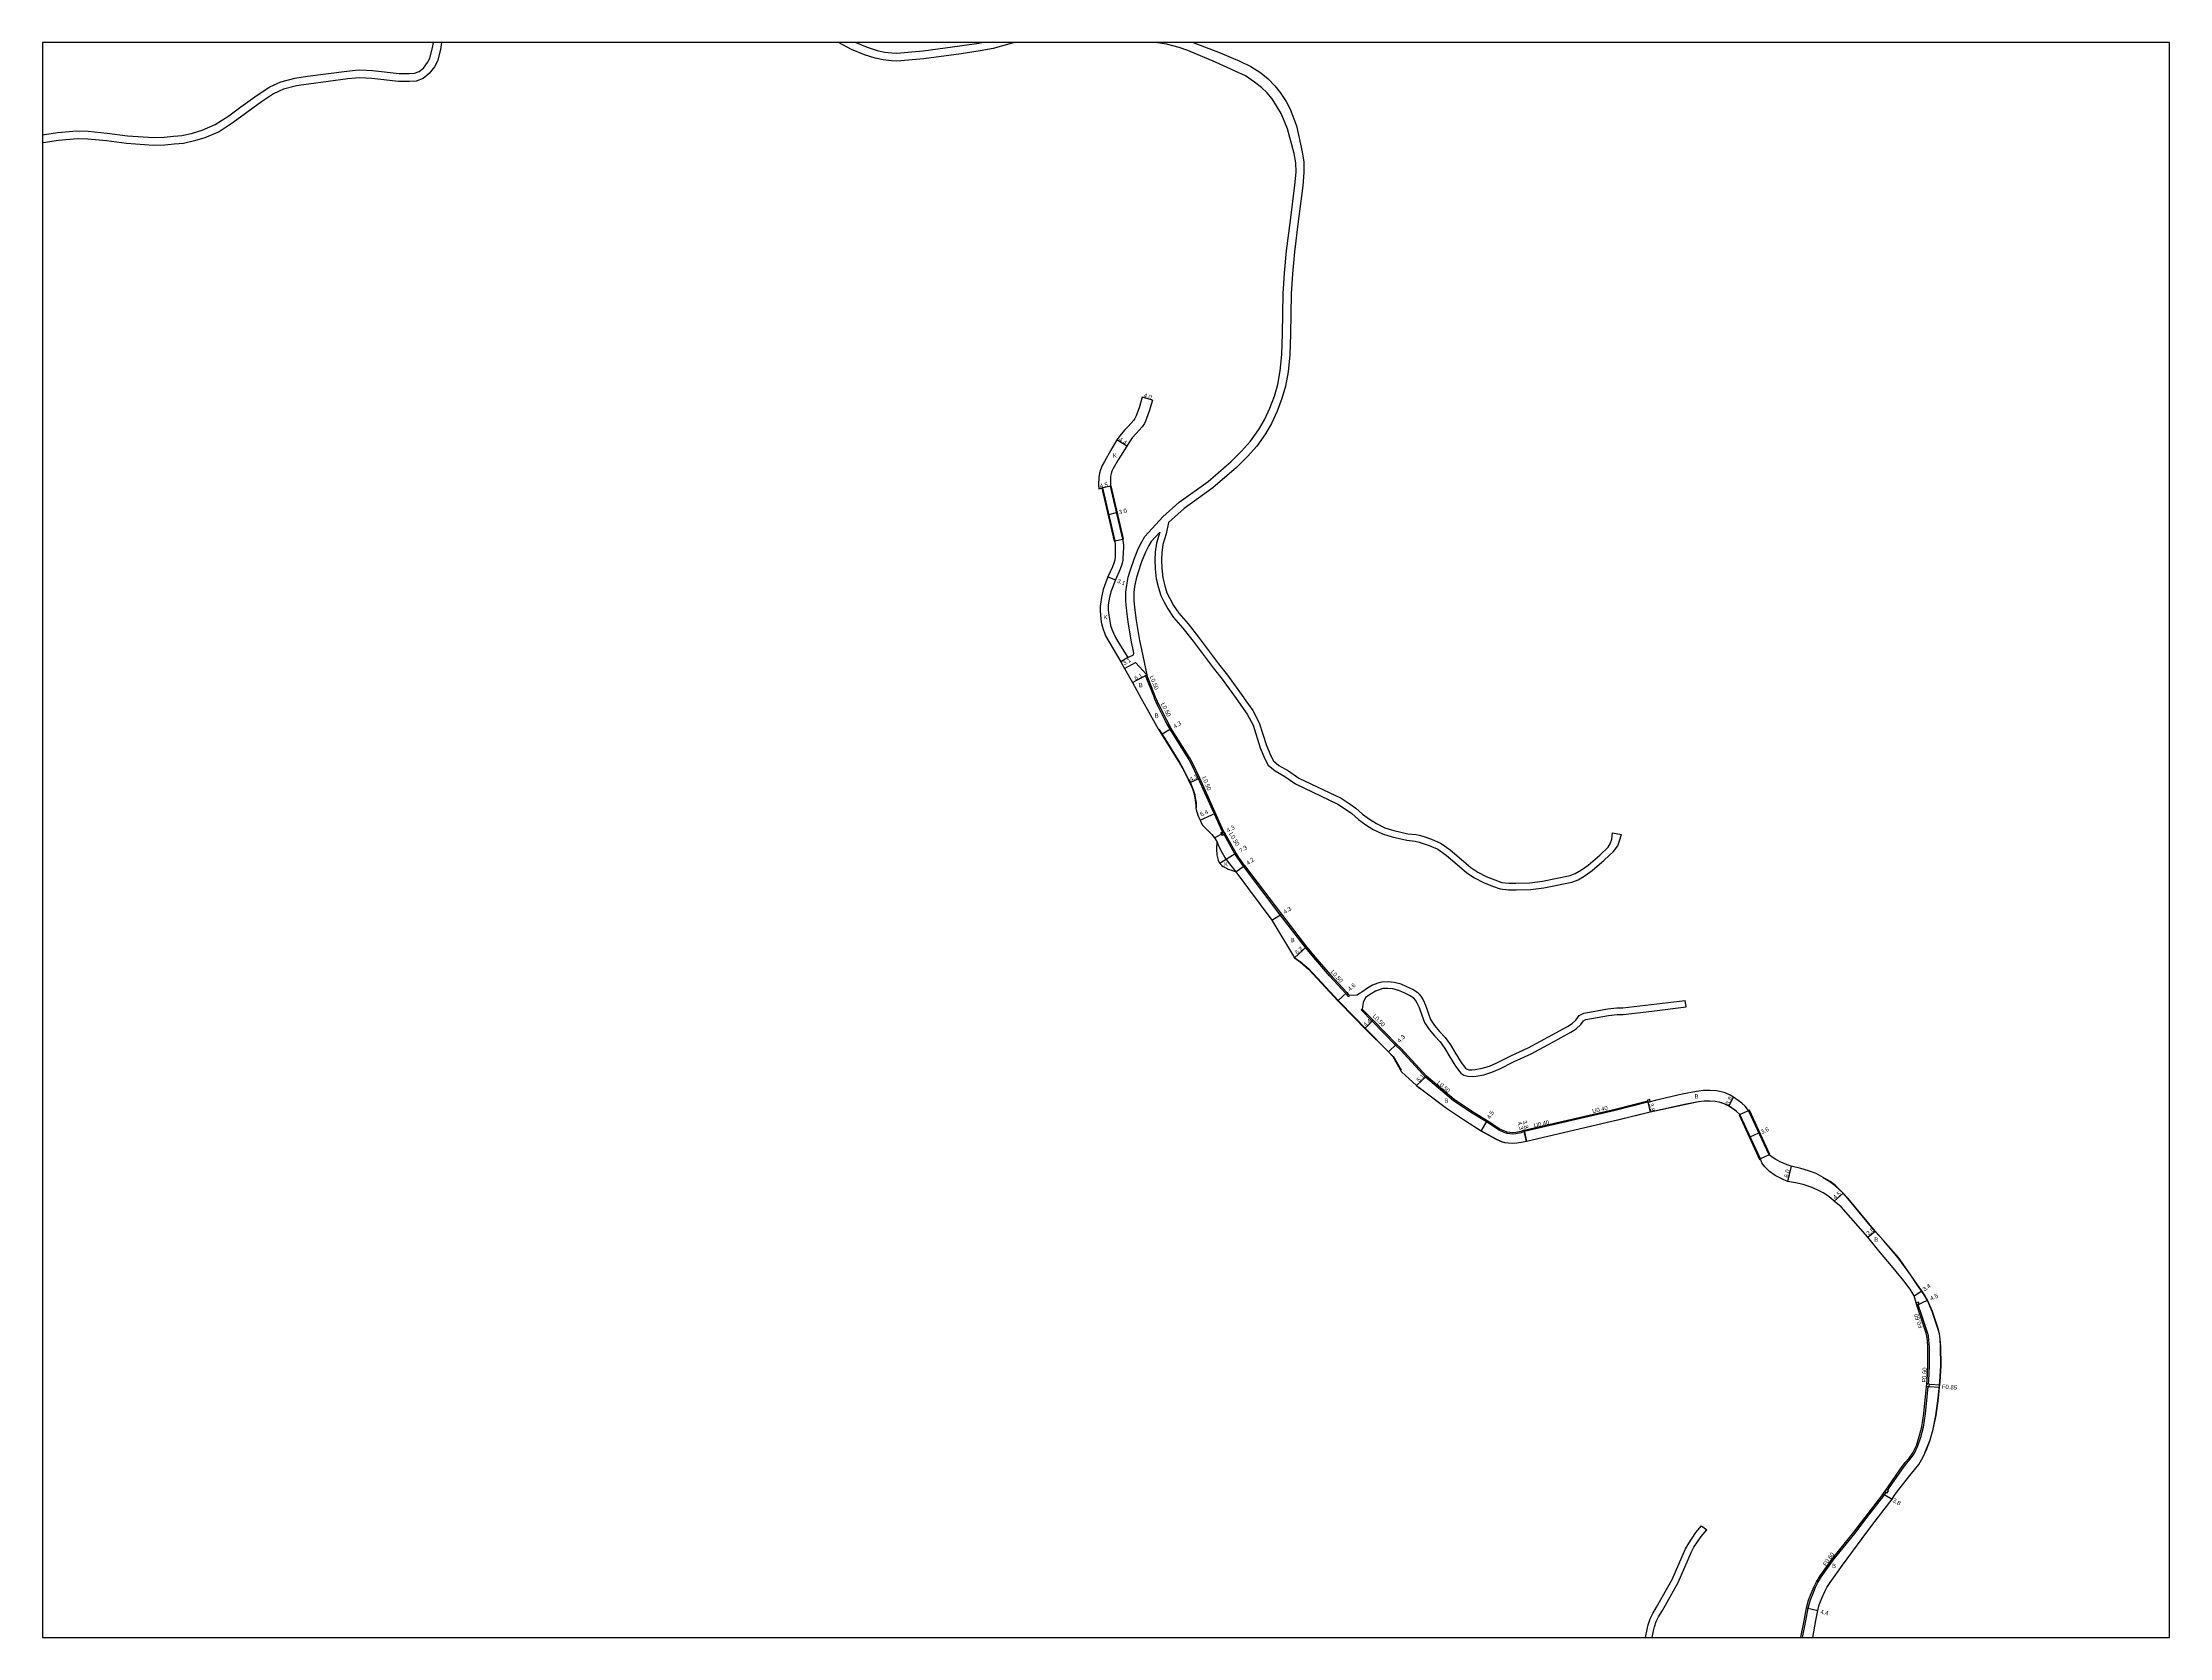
# Model space of a CAD drawing. Header units: metres. Extents: x -18400 to -16000, y -90000 to -87000.
# Drawn here: x -17600 to -16800, y -88200 to -87600 of the extents above; entities that cross this region are included whole.
import ezdxf

# ---------------------------------------------------------------- set-up
doc = ezdxf.new("R2010")
doc.units = ezdxf.units.M
doc.header["$LTSCALE"] = 2.5
for name, color, linetype in [('側溝・桝', 7, 'Continuous'), ('図郭', 7, 'Continuous'), ('幅員', 7, 'Continuous'), ('歩道・分離帯・安全施設', 7, 'Continuous'), ('舗装', 7, 'Continuous'), ('道路', 7, 'Continuous')]:
    doc.layers.add(name, color=color, linetype=linetype)
doc.styles.get("Standard").update_dxf_attribs({"font": ''})
doc.styles.get('Standard').set_extended_font_data('@MS PGothic')

msp = doc.modelspace()

# ---------------------------------------------------------------- linework, layer by layer
at = {"layer": '側溝・桝', "flags": 128}
for points in [[(-17181.7, -87846.75), (-17181.81, -87846.49), (-17185.12, -87838.14), (-17184.67, -87837.9)], [(-17156.2, -87896.93), (-17165.2, -87876.94), (-17165.2, -87876.93), (-17168.08, -87870.91), (-17169.06, -87869.18), (-17174.89, -87859.92), (-17175.88, -87858.28), (-17177.59, -87855.25), (-17180.58, -87849.3), (-17181.7, -87846.75)], [(-17109.27, -87958.28), (-17109.77, -87957.74), (-17115.88, -87951.11), (-17121.1, -87945.13), (-17124.99, -87940.49), (-17134.43, -87928.17), (-17148.28, -87909.84), (-17150.45, -87906.86), (-17151.52, -87905.17), (-17155.61, -87897.98)], [(-17103.61, -87963.58), (-17103.97, -87963.93), (-17099.83, -87968.14), (-17091.12, -87977.12), (-17089.38, -87978.76), (-17082.26, -87986.56)], [(-17042.66, -88009.7), (-17043.88, -88010.11), (-17045.79, -88010.56), (-17046.96, -88010.61), (-17048.14, -88010.54), (-17049.17, -88010.35), (-17050.19, -88010.06), (-17052.07, -88009.18), (-17056.89, -88006.08), (-17062.84, -88002.38), (-17069.34, -87998.1), (-17079.85, -87989.2), (-17082.26, -87986.56)], [(-16996.25, -87998.3), (-17008.54, -88001.33), (-17042.75, -88009.31)], [(-16890.65, -88104.64), (-16890.53, -88103.47), (-16890.23, -88097.64), (-16890.3, -88090.67), (-16890.47, -88088.19), (-16890.68, -88086.57), (-16890.99, -88085.33), (-16893.13, -88078.93), (-16894.46, -88074.83)], [(-16905.97, -88144.58), (-16905.33, -88143.61), (-16900.63, -88136.89), (-16898.92, -88134.57), (-16897.49, -88132.88), (-16895.98, -88130.86), (-16894.63, -88127.96), (-16893.57, -88124.61), (-16892.57, -88120.83), (-16891.77, -88115.87), (-16891.15, -88109.43), (-16890.75, -88105.63)], [(-16890.35, -88105.62), (-16886.46, -88105.87)], [(-16890.26, -88104.77), (-16886.37, -88105.02)], [(-16938.07, -88200), (-16937.88, -88199.35), (-16936.81, -88193.79), (-16935.94, -88188.98), (-16935.14, -88186.16), (-16934.18, -88183.65), (-16933.12, -88181.11), (-16932.24, -88179.35), (-16930.88, -88177.11), (-16926.13, -88170.48), (-16918.26, -88160.75), (-16914.17, -88155.38), (-16907.45, -88146.75)], [(-16907.45, -88146.75), (-16907.14, -88146.36), (-16906.52, -88145.41)]]:
    msp.add_lwpolyline(points, dxfattribs=at)
for points in [[(-17156.81, -87897.27), (-17156.2, -87896.93), (-17155.76, -87896.68), (-17155.5, -87897.17), (-17155.18, -87897.73), (-17155.61, -87897.98), (-17156.22, -87898.32), (-17156.55, -87897.75)], [(-17109.42, -87958.42), (-17108.94, -87958.93), (-17108.43, -87958.46), (-17108.9, -87957.94), (-17109.27, -87958.28)], [(-16895.04, -88074.98), (-16894.46, -88074.83), (-16894.17, -88074.75), (-16894.41, -88073.88), (-16895.28, -88074.12)], [(-16891.35, -88105.57), (-16890.75, -88105.63), (-16890.36, -88105.67), (-16890.35, -88105.62), (-16890.26, -88104.77), (-16890.25, -88104.68), (-16890.65, -88104.64), (-16891.25, -88104.58)], [(-16907.02, -88145.08), (-16906.52, -88145.41), (-16906.19, -88145.63), (-16905.64, -88144.8), (-16905.97, -88144.58), (-16906.47, -88144.25)]]:
    msp.add_lwpolyline(points, close=True, dxfattribs=at)
at = {"layer": '側溝・桝'}
msp.add_lwpolyline([(-16996.37, -87997.81), (-16996.15, -87998.68), (-16995.28, -87998.47), (-16995.49, -87997.6)], close=True, dxfattribs=at)
at = {"layer": '図郭'}
msp.add_lwpolyline([(-17600, -88200), (-16800, -88200), (-16800, -87600), (-17600, -87600)], close=True, dxfattribs=at)
at = {"layer": '幅員', "flags": 128}
for points in [[(-17182.55, -87734.52), (-17186.4, -87733.43)], [(-17192.21, -87751.85), (-17195.94, -87749.51)], [(-17198.36, -87766.89), (-17202.75, -87767.91)], [(-17199.34, -87800.96), (-17196.45, -87802.08)], [(-17191.79, -87831.36), (-17194.46, -87832.93)], [(-17190.04, -87840.79), (-17184.67, -87837.9)], [(-17164.75, -87876.72), (-17168.44, -87878.51)], [(-17164.62, -87892.59), (-17158.79, -87889.96)], [(-17151.09, -87904.92), (-17157.2, -87908.82)], [(-17151.22, -87912), (-17147.88, -87909.54)], [(-17137.58, -87930.2), (-17134.03, -87927.87)], [(-17124.6, -87940.18), (-17129.1, -87944.36)], [(-17109.41, -87957.4), (-17112.75, -87960.48)], [(-17099.47, -87967.79), (-17102.61, -87970.88)], [(-17093.8, -87979.75), (-17090.77, -87976.77)], [(-16965.7, -88000.12), (-16964.02, -87996.71)], [(-17058.9, -88009.49), (-17056.63, -88005.66)], [(-17042.77, -88009.21), (-17041.8, -88013.4)], [(-17041.8, -88013.4), (-17042.66, -88009.7)], [(-16942.28, -88022.68), (-16943.61, -88028.53)], [(-16926.08, -88035.81), (-16922.71, -88032.83)], [(-16895.97, -88071.54), (-16893.17, -88069.61)], [(-16895.04, -88074.98), (-16890.98, -88073.16)], [(-16907.63, -88146.01), (-16904.35, -88147.92)]]:
    msp.add_lwpolyline(points, dxfattribs=at)
at = {"layer": '幅員'}
for points in [[(-17198.97, -87777.52), (-17196.04, -87776.84)], [(-17179.09, -87860.23), (-17175.45, -87858.03)], [(-17159.21, -87899.24), (-17155.5, -87897.17)], [(-17079.5, -87988.84), (-17083.17, -87992.39)], [(-16996.15, -87998.68), (-16995.29, -88002.39)], [(-16957.7, -88011.65), (-16954.43, -88010.14)], [(-16913.41, -88049.42), (-16910.66, -88047.1)], [(-16936.53, -88188.84), (-16932.29, -88189.82)]]:
    msp.add_lwpolyline(points, dxfattribs=at)
at = {"layer": '歩道・分離帯・安全施設', "flags": 128}
for points in [[(-17180.08, -87858.3), (-17177.86, -87861.87), (-17172.18, -87870.98), (-17170.93, -87873.19), (-17168.91, -87877.22), (-17168.27, -87878.5), (-17167.78, -87879.53), (-17167.54, -87880.09), (-17167.16, -87881.11), (-17166.81, -87882.21), (-17166.64, -87882.88), (-17166.4, -87884.13), (-17166.14, -87885.92), (-17166.05, -87887.1), (-17166.03, -87887.88)], [(-17128.92, -87944.31), (-17126.79, -87945.85), (-17123.71, -87948.5), (-17118.8, -87953.69), (-17112.64, -87960.38), (-17106.32, -87966.89), (-17102.5, -87970.77), (-17093.69, -87979.64)], [(-17093.69, -87979.64), (-17092.04, -87981.41), (-17089.03, -87986.64)], [(-17082.05, -87993.25), (-17071.89, -88000.87), (-17064.75, -88005.66), (-17058.84, -88009.4), (-17053.31, -88012.44), (-17051.24, -88013.43), (-17049.96, -88013.81), (-17048.72, -88013.96), (-17047.29, -88014.07), (-17045.45, -88013.94)], [(-17007.51, -88005.3), (-16995.32, -88002.24), (-16982.46, -87999.45), (-16977.2, -87998.43), (-16975.01, -87998.12), (-16972.87, -87998.09), (-16970.86, -87998.25), (-16969.46, -87998.5), (-16968.34, -87998.84), (-16966.9, -87999.41), (-16965.65, -88000.03), (-16964.67, -88000.69), (-16962.91, -88001.92)], [(-16892.04, -88130.5), (-16891.37, -88129.05), (-16890.06, -88125.66), (-16888.92, -88121.64), (-16887.9, -88116.48), (-16886.98, -88109.96), (-16886.34, -88103.8), (-16886.03, -88097.73), (-16886.1, -88090.5), (-16886.29, -88087.76), (-16886.55, -88085.8), (-16886.95, -88084.16), (-16889.23, -88077.37), (-16891.07, -88073.2), (-16892.23, -88071.14), (-16893.25, -88069.66), (-16894.84, -88067.37), (-16897.31, -88063.73), (-16902.02, -88057.15), (-16907.58, -88050.7), (-16910.77, -88047.2), (-16920.99, -88034.9), (-16922.79, -88032.9), (-16925.73, -88030.05), (-16927.72, -88028.59), (-16930.25, -88027.1)]]:
    msp.add_lwpolyline(points, dxfattribs=at)
at = {"layer": '舗装', "flags": 128}
for points in [[(-17193.03, -87835.47), (-17188.86, -87833.2), (-17184.67, -87837.9)], [(-17158.36, -87900.62), (-17157.55, -87902.5), (-17156.45, -87904.63), (-17155.25, -87906.6), (-17154.05, -87908.35), (-17153.07, -87909.63), (-17151.22, -87912)]]:
    msp.add_lwpolyline(points, dxfattribs=at)
at = {"layer": '道路', "flags": 128}
for points in [[(-17482.27, -87610.44), (-17480.69, -87610.31), (-17475.85, -87610.5), (-17465.91, -87611.61), (-17462.04, -87611.69), (-17460.09, -87611.52), (-17458.36, -87610.91), (-17456.76, -87609.6), (-17455.15, -87607.52), (-17454.29, -87605.88), (-17453.29, -87601.96), (-17453, -87600)], [(-17449.96, -87600), (-17450.35, -87602.56), (-17451.47, -87606.96), (-17452.61, -87609.15), (-17454.6, -87611.71), (-17456.87, -87613.56), (-17459.45, -87614.48), (-17461.94, -87614.69), (-17466.11, -87614.61), (-17476.08, -87613.49), (-17480.62, -87613.31), (-17482.27, -87613.45)], [(-17234.42, -87600), (-17242.4, -87602.24), (-17247.33, -87603.18), (-17254.51, -87604.2), (-17268.49, -87606.14), (-17278.67, -87606.99), (-17280.73, -87606.88), (-17283.82, -87606.57), (-17286.86, -87605.93), (-17290.83, -87604.59), (-17295.74, -87602.57), (-17300.64, -87600), (-17300.64, -87600)], [(-17167.19, -87600), (-17157.12, -87603.91), (-17149.6, -87607.07), (-17145.54, -87609.02), (-17141.81, -87611.4), (-17138.97, -87613.67), (-17136.51, -87616.27), (-17134.47, -87618.82), (-17132.29, -87622.22), (-17130.77, -87625.04), (-17128.39, -87631.34), (-17126.25, -87641.13), (-17125.55, -87644.99), (-17125.53, -87648.9), (-17125.97, -87653.92), (-17127.68, -87667.37), (-17129.08, -87678.74), (-17129.85, -87686.99), (-17130.33, -87694.56), (-17130.6, -87709.69), (-17130.81, -87717.51), (-17131.5, -87723.88), (-17132.48, -87729.28), (-17133.81, -87733.92), (-17135.57, -87738.69), (-17137.77, -87743.34), (-17139.96, -87747.18), (-17143.32, -87751.81), (-17146.83, -87755.75), (-17150.9, -87759.84), (-17159.77, -87767.52), (-17170.55, -87775.29), (-17176.51, -87780.61)], [(-17600, -87634.68), (-17594.36, -87633.89), (-17587.04, -87633.27), (-17582.85, -87633.31), (-17575.65, -87634.05), (-17568.09, -87635.04), (-17558.18, -87635.71), (-17554.2, -87635.61), (-17550.78, -87635.26), (-17547.51, -87634.97), (-17543.62, -87634.08), (-17539.96, -87633), (-17535.03, -87630.89), (-17529.99, -87627.61), (-17525.38, -87624.25), (-17519.33, -87619.82), (-17514.54, -87616.64), (-17510.37, -87614.75), (-17505.11, -87613.35), (-17500.37, -87612.66), (-17485.5, -87610.71), (-17482.27, -87610.44)], [(-17482.27, -87613.45), (-17485.17, -87613.7), (-17499.95, -87615.63), (-17504.51, -87616.3), (-17509.35, -87617.58), (-17513.08, -87619.27), (-17517.61, -87622.29), (-17523.62, -87626.68), (-17528.28, -87630.08), (-17533.62, -87633.55), (-17538.94, -87635.82), (-17542.86, -87636.98), (-17547.04, -87637.94), (-17550.49, -87638.24), (-17554.01, -87638.61), (-17558.25, -87638.71), (-17568.38, -87638.02), (-17576, -87637.03), (-17583.02, -87636.31), (-17586.93, -87636.27), (-17594.03, -87636.87), (-17599.8, -87637.69), (-17600, -87637.74)], [(-17186.4, -87733.43), (-17187.53, -87737.41), (-17188.47, -87740.04), (-17188.6, -87740.39), (-17189.16, -87741.46), (-17189.58, -87742.08), (-17191.62, -87744.43), (-17193.01, -87745.86), (-17194.84, -87747.9), (-17195.94, -87749.51), (-17198.15, -87753.33), (-17200.55, -87757.55), (-17201.4, -87759.16), (-17202.06, -87760.69), (-17202.4, -87762.04), (-17202.64, -87763.65), (-17202.8, -87766.27), (-17202.75, -87767.91)], [(-17182.55, -87734.52), (-17183.71, -87738.63), (-17184.72, -87741.44), (-17185.1, -87742.43), (-17185.55, -87743.26), (-17186.4, -87744.53), (-17188.62, -87747.08), (-17190.13, -87748.76), (-17191.46, -87750.65), (-17192.21, -87751.85), (-17195.46, -87757.04), (-17197.35, -87760.26), (-17197.86, -87761.26), (-17198.1, -87762.08), (-17198.27, -87763.07), (-17198.35, -87763.89), (-17198.37, -87764.57), (-17198.36, -87765.29), (-17198.36, -87766.89), (-17193.72, -87786.8)], [(-17182.55, -87734.52), (-17186.4, -87733.43)], [(-17202.75, -87767.91), (-17201.58, -87767.63), (-17201.28, -87767.57), (-17196.65, -87787.48)], [(-17176.51, -87780.61), (-17177.35, -87784.82), (-17178.59, -87788.86), (-17178.96, -87791.91), (-17179.16, -87794.6), (-17179.01, -87797.75), (-17178.6, -87801.35), (-17177.84, -87804.43), (-17177.06, -87807.05), (-17175.96, -87809.12), (-17174.65, -87811.76), (-17172.6, -87814.71), (-17169.12, -87818.71), (-17165.22, -87823.69), (-17157.67, -87833.73), (-17154.32, -87837.96), (-17148.17, -87846.54), (-17148.02, -87846.75)], [(-17196.65, -87787.48), (-17196.58, -87789.03), (-17196.52, -87791.97), (-17196.6, -87793.56), (-17196.71, -87794.54), (-17196.81, -87795.11), (-17197.03, -87795.85), (-17197.56, -87797.23), (-17199.34, -87800.96), (-17200.57, -87804.36), (-17201.01, -87805.76), (-17201.73, -87808.73), (-17202.12, -87811.28), (-17202.21, -87812.15), (-17202.2, -87813.94), (-17201.8, -87818.03), (-17201.34, -87819.98), (-17200.22, -87823.18), (-17194.46, -87832.93), (-17193.03, -87835.47), (-17190.04, -87840.79), (-17186.78, -87846.75)], [(-17193.72, -87786.8), (-17193.62, -87787.44), (-17193.56, -87788.06), (-17193.48, -87789.11), (-17193.48, -87789.93), (-17193.51, -87791.95), (-17193.62, -87794.03), (-17193.72, -87794.89), (-17193.9, -87795.85), (-17194.14, -87796.69), (-17194.8, -87798.41), (-17196.45, -87802.08), (-17197.73, -87805.36), (-17198.15, -87806.69), (-17198.78, -87809.31), (-17199.14, -87811.66), (-17199.17, -87811.93), (-17199.15, -87813.41), (-17198.95, -87815.36), (-17198.48, -87818.37), (-17198.26, -87819.29), (-17197.82, -87820.69), (-17197.52, -87821.33), (-17196.39, -87823.76), (-17195.12, -87825.92), (-17191.79, -87831.36)], [(-17179.76, -87784.14), (-17182.99, -87787.65), (-17183.88, -87789.2), (-17185.12, -87791.68), (-17186.62, -87795.4), (-17188.02, -87799.62), (-17188.69, -87801.81), (-17189.23, -87804.65), (-17189.5, -87806.86), (-17189.53, -87810.05), (-17189.2, -87813.55), (-17188.69, -87817.48), (-17187.41, -87825.01), (-17186.7, -87828.3), (-17184.67, -87837.9)], [(-17179.76, -87784.14), (-17181.04, -87788.34), (-17181.45, -87791.67), (-17181.66, -87794.57), (-17181.5, -87797.95), (-17181.07, -87801.79), (-17180.25, -87805.08), (-17179.38, -87808), (-17178.19, -87810.26), (-17176.8, -87813.03), (-17174.58, -87816.24), (-17171.05, -87820.3), (-17167.21, -87825.21), (-17159.65, -87835.26), (-17156.31, -87839.46), (-17151.09, -87846.75)], [(-17181.15, -87846.75), (-17181.35, -87846.3), (-17184.67, -87837.9)], [(-17186.78, -87846.75), (-17184.55, -87850.83), (-17180.21, -87858.38), (-17179.09, -87860.23), (-17172.31, -87871.06), (-17171.06, -87873.27), (-17169.05, -87877.29), (-17168.41, -87878.57), (-17167.92, -87879.59), (-17167.68, -87880.14), (-17167.3, -87881.16), (-17166.96, -87882.25), (-17166.79, -87882.91), (-17166.54, -87884.15), (-17166.29, -87885.94), (-17166.2, -87887.11), (-17166.18, -87887.88), (-17166.18, -87888.06), (-17165.95, -87889.1), (-17165.75, -87889.82), (-17165.49, -87890.6), (-17165.14, -87891.49), (-17164.62, -87892.59), (-17163.94, -87894.03), (-17163.72, -87894.33), (-17163.7, -87894.36), (-17163.1, -87895.08), (-17162.58, -87895.6), (-17161.16, -87896.97), (-17160.19, -87897.94), (-17159.21, -87899.24), (-17158.36, -87900.62)], [(-17147.88, -87909.54), (-17150.04, -87906.58), (-17151.09, -87904.92), (-17155.18, -87897.73), (-17155.5, -87897.17), (-17155.76, -87896.68), (-17164.75, -87876.72), (-17167.63, -87870.71), (-17168.63, -87868.93), (-17174.46, -87859.66), (-17175.45, -87858.03), (-17177.17, -87854.97), (-17180.13, -87849.08), (-17181.15, -87846.75)], [(-17151.09, -87846.75), (-17150.21, -87847.98), (-17146.94, -87852.65), (-17144.65, -87856.85), (-17142.01, -87865.35), (-17140.32, -87869.48), (-17139.01, -87871.81), (-17136.38, -87874.02), (-17132.76, -87876.11), (-17128.74, -87878.93), (-17112.76, -87886.49), (-17109.6, -87888.64), (-17107.56, -87890.05), (-17105.06, -87892.26), (-17102.29, -87894.27), (-17099.52, -87896.01), (-17096.02, -87897.7), (-17092.39, -87898.86), (-17086.9, -87900.1), (-17083.72, -87900.46), (-17082.26, -87900.82)], [(-17148.02, -87846.75), (-17144.81, -87851.33), (-17142.34, -87855.87), (-17139.65, -87864.51), (-17138.06, -87868.39), (-17137.06, -87870.19), (-17134.94, -87871.96), (-17131.41, -87873.99), (-17127.47, -87876.76), (-17111.52, -87884.31), (-17108.19, -87886.57), (-17106.01, -87888.07), (-17103.49, -87890.3), (-17100.88, -87892.2), (-17098.31, -87893.82), (-17095.09, -87895.37), (-17091.73, -87896.45), (-17086.48, -87897.63), (-17083.28, -87897.99), (-17082.26, -87898.24)], [(-17158.36, -87900.62), (-17158.45, -87903.47), (-17158.29, -87905.55), (-17157.84, -87907.56), (-17157.72, -87907.91), (-17157.2, -87908.82), (-17156.44, -87909.55), (-17155.88, -87909.95), (-17154.73, -87910.62), (-17154.02, -87910.92), (-17152.48, -87911.44), (-17151.22, -87912)], [(-17082.26, -87898.24), (-17080.77, -87898.61), (-17077.52, -87899.74), (-17073.98, -87901.32), (-17070.53, -87903.75), (-17066.34, -87907.29), (-17062.78, -87910.36), (-17060.18, -87912.05), (-17056.99, -87913.71), (-17053.74, -87915.03), (-17051.17, -87915.93), (-17048.44, -87916.23), (-17045.81, -87916.26), (-17040.57, -87916.07), (-17035.76, -87915.53), (-17025.46, -87913.39), (-17023.53, -87912.66), (-17021.11, -87911.24), (-17018.63, -87909.53), (-17014.31, -87905.7), (-17011.08, -87902.68), (-17010.37, -87901.43), (-17009.7, -87899.64), (-17009.51, -87897.32)], [(-17082.26, -87900.82), (-17081.48, -87901.01), (-17078.44, -87902.07), (-17075.22, -87903.5), (-17072.06, -87905.73), (-17067.96, -87909.19), (-17064.28, -87912.36), (-17061.44, -87914.22), (-17058.03, -87915.98), (-17054.63, -87917.37), (-17051.73, -87918.38), (-17048.59, -87918.73), (-17045.78, -87918.76), (-17040.39, -87918.57), (-17035.37, -87918), (-17024.76, -87915.8), (-17022.45, -87914.93), (-17019.77, -87913.36), (-17017.08, -87911.5), (-17012.64, -87907.56), (-17009.1, -87904.34), (-17007.47, -87902.15), (-17006.8, -87900.3), (-17006.05, -87897.92)], [(-17009.51, -87897.32), (-17006.05, -87897.92)], [(-17151.22, -87912), (-17137.58, -87930.2), (-17129.1, -87944.36), (-17126.89, -87945.96), (-17123.81, -87948.61), (-17118.91, -87953.8), (-17112.75, -87960.48), (-17106.43, -87966.99), (-17102.61, -87970.88), (-17093.8, -87979.75), (-17092.16, -87981.5), (-17088.87, -87987.22), (-17083.17, -87992.39), (-17082.26, -87993.21)], [(-17147.88, -87909.54), (-17134.03, -87927.87), (-17124.6, -87940.18), (-17120.72, -87944.81), (-17115.51, -87950.77), (-17109.41, -87957.4), (-17108.9, -87957.94), (-17108.43, -87958.46)], [(-17082.26, -87958.01), (-17082.58, -87957.67), (-17084.54, -87956.27), (-17086.84, -87955.18), (-17089.02, -87954.26), (-17091.67, -87953.57), (-17093.91, -87953.32), (-17096.27, -87953.44), (-17097.75, -87953.91), (-17099.7, -87954.65), (-17101.63, -87955.69), (-17103.83, -87957.2), (-17104.59, -87957.77), (-17105.55, -87958.31), (-17108.43, -87958.46)], [(-17082.26, -87962.84), (-17082.95, -87961.33), (-17083.56, -87960.29), (-17084.24, -87959.55), (-17085.81, -87958.44), (-17087.87, -87957.46), (-17089.82, -87956.63), (-17092.12, -87956.04), (-17093.99, -87955.83), (-17095.82, -87955.92), (-17096.93, -87956.27), (-17098.66, -87956.93), (-17100.32, -87957.82), (-17102.41, -87959.26), (-17103.27, -87961.12), (-17103.61, -87963.58)], [(-17082.26, -87958.01), (-17081.54, -87958.79), (-17080.72, -87960.17), (-17079.83, -87962.15), (-17078.82, -87965.08), (-17077.9, -87967.49), (-17076.42, -87969.8), (-17074.56, -87972.04), (-17072.4, -87974.3), (-17070.47, -87977.04), (-17068.76, -87979.85), (-17066.44, -87983.71), (-17064.83, -87985.87), (-17064.43, -87986.14), (-17063.47, -87986.4), (-17062.34, -87986.45), (-17061.15, -87986.37), (-17058.51, -87985.87), (-17055.78, -87985.03), (-17052.97, -87983.82), (-17047.53, -87981.06), (-17041.22, -87978.14), (-17033.57, -87974.08), (-17026.44, -87970.11), (-17024.69, -87969.04), (-17023.31, -87967.75), (-17022, -87966.06), (-17020.31, -87965.17), (-17011.28, -87963.49), (-17007.85, -87963.19), (-17005.64, -87963.11), (-16994.99, -87961.89), (-16982.13, -87960.34)], [(-17103.61, -87963.58), (-17099.47, -87967.79), (-17090.77, -87976.77), (-17089.02, -87978.41)], [(-17082.26, -87962.84), (-17082.16, -87963.07), (-17081.17, -87965.93), (-17080.15, -87968.62), (-17078.44, -87971.28), (-17076.42, -87973.71), (-17074.34, -87975.89), (-17072.56, -87978.42), (-17070.89, -87981.15), (-17068.52, -87985.1), (-17066.57, -87987.73), (-17065.46, -87988.45), (-17063.86, -87988.88), (-17062.32, -87988.96), (-17060.83, -87988.85), (-17057.91, -87988.3), (-17054.92, -87987.38), (-17051.91, -87986.09), (-17046.44, -87983.31), (-17040.11, -87980.38), (-17032.38, -87976.27), (-17025.18, -87972.27), (-17023.17, -87971.03), (-17021.46, -87969.44), (-17020.36, -87968.02), (-17019.47, -87967.56), (-17010.95, -87965.97), (-17007.69, -87965.69), (-17005.45, -87965.6), (-16994.69, -87964.37), (-16981.83, -87962.82)], [(-16981.83, -87962.82), (-16982.13, -87960.34)], [(-17089.02, -87978.41), (-17082.26, -87985.82)], [(-16903.57, -88146.75), (-16902.73, -88145.48), (-16897.63, -88139.1), (-16895.84, -88136.89), (-16894.32, -88134.97), (-16892.77, -88132.32), (-16891.28, -88129.09), (-16889.97, -88125.69), (-16888.82, -88121.66), (-16887.8, -88116.5), (-16886.88, -88109.97), (-16886.46, -88105.87), (-16886.37, -88105.02), (-16886.24, -88103.8), (-16885.93, -88097.73), (-16886, -88090.5), (-16886.19, -88087.75), (-16886.45, -88085.78), (-16886.85, -88084.13), (-16889.13, -88077.34), (-16890.98, -88073.16), (-16892.15, -88071.09), (-16893.17, -88069.61), (-16894.76, -88067.31), (-16897.23, -88063.67), (-16901.95, -88057.08), (-16907.5, -88050.63), (-16910.66, -88047.1), (-16920.91, -88034.83), (-16922.71, -88032.83), (-16925.66, -88029.97), (-16927.66, -88028.5), (-16930.27, -88026.97), (-16932.88, -88025.49), (-16935.82, -88024.46), (-16938.66, -88023.6), (-16942.28, -88022.68), (-16943.84, -88022.17), (-16946.13, -88021.21), (-16948.04, -88020.22), (-16949.1, -88019.53), (-16950.57, -88018.49), (-16958.29, -88001.79), (-16959.64, -88000.17), (-16960.79, -87999.04), (-16962.21, -87997.94), (-16964.02, -87996.71), (-16965.24, -87996), (-16967.06, -87995.15), (-16968.56, -87994.7), (-16970.37, -87994.38), (-16972.74, -87994.19), (-16975.31, -87994.23), (-16977.85, -87994.58), (-16983.28, -87995.63), (-16993.44, -87998.02), (-16995.28, -87998.47), (-16996.15, -87998.68), (-17008.45, -88001.72), (-17042.66, -88009.7), (-17042.75, -88009.31), (-17042.77, -88009.21), (-17044.02, -88009.62), (-17045.86, -88010.06), (-17046.96, -88010.11), (-17048.08, -88010.04), (-17049.06, -88009.87), (-17050.02, -88009.59), (-17051.83, -88008.74), (-17056.63, -88005.66), (-17062.57, -88001.96), (-17069.05, -87997.68), (-17079.5, -87988.84), (-17082.26, -87985.82)], [(-16908.21, -88146.75), (-16907.63, -88146.01), (-16907.02, -88145.08), (-16906.47, -88144.25), (-16905.83, -88143.27), (-16901.12, -88136.54), (-16899.39, -88134.2), (-16897.96, -88132.51), (-16896.5, -88130.55), (-16895.19, -88127.74), (-16894.15, -88124.44), (-16893.16, -88120.71), (-16892.36, -88115.79), (-16891.74, -88109.37), (-16891.35, -88105.57), (-16891.25, -88104.58), (-16891.13, -88103.43), (-16890.83, -88097.63), (-16890.9, -88090.69), (-16891.07, -88088.25), (-16891.27, -88086.68), (-16891.56, -88085.49), (-16893.7, -88079.12), (-16895.04, -88074.98), (-16895.28, -88074.12), (-16895.97, -88071.54), (-16897.49, -88069), (-16899.92, -88065.83), (-16903.92, -88060.9), (-16909.3, -88054.52), (-16913.41, -88049.42), (-16923.43, -88038.03), (-16926.08, -88035.81), (-16928.12, -88034.07), (-16930.21, -88032.69), (-16932.2, -88031.75), (-16934.71, -88030.63), (-16937.82, -88029.58), (-16940.66, -88028.92), (-16943.61, -88028.53), (-16945.79, -88027.44), (-16948.25, -88026.21), (-16950.46, -88024.7), (-16952.37, -88022.87), (-16953.33, -88021.43), (-16953.84, -88020), (-16961.55, -88003.3), (-16962.98, -88002), (-16964.73, -88000.77), (-16965.7, -88000.12), (-16966.94, -87999.5), (-16968.38, -87998.93), (-16969.49, -87998.6), (-16970.88, -87998.35), (-16972.87, -87998.2), (-16975.01, -87998.22), (-16977.19, -87998.53), (-16982.44, -87999.54), (-16995.29, -88002.39), (-17007.58, -88005.42), (-17041.8, -88013.4), (-17043.07, -88013.7), (-17045.44, -88014.04), (-17047.29, -88014.17), (-17048.73, -88014.06), (-17049.98, -88013.91), (-17051.28, -88013.53), (-17053.36, -88012.53), (-17058.9, -88009.49), (-17064.8, -88005.75), (-17071.95, -88000.95), (-17082.26, -87993.21)], [(-16938.69, -88200), (-16938.47, -88199.21), (-16937.4, -88193.68), (-16936.53, -88188.84), (-16935.71, -88185.97), (-16934.74, -88183.43), (-16933.67, -88180.86), (-16932.77, -88179.06), (-16931.38, -88176.78), (-16926.61, -88170.12), (-16918.73, -88160.38), (-16914.64, -88155.01), (-16908.21, -88146.75)], [(-16934.19, -88200), (-16933, -88193.63), (-16932.29, -88189.82), (-16931.74, -88187.75), (-16930.76, -88185.27), (-16929.57, -88182.73), (-16928.83, -88181.24), (-16927.62, -88179.26), (-16923.03, -88172.85), (-16915.55, -88162.76), (-16911.56, -88157.41), (-16904.35, -88147.92), (-16903.57, -88146.75)], [(-16997.09, -88200), (-16996.51, -88196.94), (-16996.1, -88195.24), (-16995.32, -88193.02), (-16994.32, -88190.99), (-16992.89, -88188.65), (-16987.05, -88178.24), (-16982.06, -88166.64), (-16980.96, -88164.74), (-16978.1, -88160.54), (-16975.98, -88157.97)], [(-16994.54, -88200), (-16994.06, -88197.47), (-16993.7, -88195.95), (-16993.01, -88193.99), (-16992.13, -88192.2), (-16990.73, -88189.91), (-16984.81, -88179.34), (-16979.82, -88167.76), (-16978.84, -88166.08), (-16976.1, -88162.04), (-16974.05, -88159.56)], [(-16975.98, -88157.97), (-16974.05, -88159.56)]]:
    msp.add_lwpolyline(points, dxfattribs=at)
at = {"layer": '道路'}
for points in [[(-17294.11, -87600), (-17289.78, -87601.77), (-17286.07, -87603.03), (-17283.36, -87603.6), (-17280.5, -87603.88), (-17278.71, -87603.98), (-17268.82, -87603.15), (-17254.92, -87601.23), (-17247.82, -87600.22), (-17246.68, -87600)], [(-17191.79, -87831.36), (-17189.65, -87830.28), (-17189.47, -87829.78), (-17189.64, -87828.91), (-17190.36, -87825.57), (-17191.65, -87817.92), (-17192.18, -87813.89), (-17192.53, -87810.18), (-17192.5, -87806.67), (-17192.19, -87804.18), (-17191.6, -87801.1), (-17190.88, -87798.71), (-17189.44, -87794.36), (-17187.86, -87790.44), (-17186.52, -87787.78), (-17185.43, -87785.87), (-17178.62, -87778.47), (-17172.43, -87772.95), (-17161.63, -87765.17), (-17152.94, -87757.65), (-17149.02, -87753.7), (-17145.66, -87749.93), (-17142.48, -87745.55), (-17140.44, -87741.96), (-17138.34, -87737.52), (-17136.66, -87732.99), (-17135.4, -87728.6), (-17134.47, -87723.45), (-17133.81, -87717.31), (-17133.6, -87709.63), (-17133.33, -87694.44), (-17132.84, -87686.76), (-17132.07, -87678.42), (-17130.66, -87666.99), (-17128.95, -87653.6), (-17128.53, -87648.78), (-17128.55, -87645.26), (-17129.18, -87641.79), (-17131.68, -87632.44), (-17134.11, -87626.75), (-17135.45, -87624.39), (-17137.49, -87621.23), (-17139.34, -87618.97), (-17141.53, -87616.89), (-17144.13, -87614.85), (-17147.58, -87612.57), (-17151.41, -87610.71), (-17158.79, -87607.36), (-17169.2, -87603.01), (-17172.42, -87601.85), (-17177.24, -87600.64), (-17181.53, -87600)]]:
    msp.add_lwpolyline(points, dxfattribs=at)
at = {"layer": '道路', "flags": 128}
for points in [[(-17201.58, -87767.63), (-17196.94, -87787.55), (-17196.65, -87787.48), (-17201.28, -87767.57)], [(-17196.65, -87787.48), (-17193.72, -87786.8), (-17198.36, -87766.89), (-17201.28, -87767.57)], [(-17198.36, -87766.89), (-17193.72, -87786.8), (-17193.43, -87786.73), (-17198.07, -87766.82)], [(-16961.55, -88003.3), (-16961.87, -88003.44), (-16954.16, -88020.15), (-16953.84, -88020)], [(-16961.55, -88003.3), (-16958.29, -88001.79), (-16950.57, -88018.49), (-16953.84, -88020)], [(-16950.57, -88018.49), (-16950.26, -88018.35), (-16957.97, -88001.64), (-16958.29, -88001.79)]]:
    msp.add_lwpolyline(points, close=True, dxfattribs=at)

# ---------------------------------------------------------------- texts
at = {"layer": '側溝・桝'}
for s, rotation, p in [('L0.50', 291.5918, (-17183.62, -87838.52)), ('L0.50', 296.67042, (-17179.43, -87848.84)), ('L0.50', 292.30931, (-17163.9, -87876.45)), ('L0.50', 299.63597, (-17153.78, -87897.66)), ('L0.50', 311.14417, (-17115.6, -87949.72)), ('L0.50', 314.11396, (-17099.86, -87966.39)), ('L0.50', 319.76981, (-17075.63, -87991.66)), ('U0.40', 13.13002, (-17038.89, -88008.22)), ('U0.40', 13.13002, (-17016.89, -88002.82)), ('F0.60', 108.54817, (-16892.79, -88083.37)), ('F0.60', 87.06913, (-16891.51, -88104.14)), ('F0.85', 356.32328, (-16885.62, -88106.42)), ('F0.60', 54.38507, (-16929.22, -88173.33))]:
    msp.add_text(s, height=1.6, rotation=rotation, dxfattribs=at).set_placement(p)
at = {"layer": '幅員'}
for s, rotation, p in [('4.0', 344.26105, (-17185.99, -87733.44)), ('4.4', 327.98989, (-17195.38, -87749.75)), ('4.5', 13.11143, (-17202.14, -87767.66)), ('3.0', 13.11143, (-17195, -87777.51)), ('3.1', 338.9012, (-17195.95, -87803.13)), ('3.1', 30.41813, (-17193.12, -87834.34)), ('6.1', 28.35163, (-17188.81, -87840.02)), ('4.3', 31.14264, (-17174.11, -87858.1)), ('4.1', 29.11026, (-17167.99, -87878.03)), ('6.4', 23.29776, (-17164.18, -87891.16)), ('4.3', 29.22785, (-17154.1, -87897.25)), ('7.3', 32.60948, (-17149.27, -87904.93)), ('4.2', 36.27927, (-17146.55, -87909.56)), ('4.3', 33.31398, (-17132.66, -87927.94)), ('6.2', 42.88836, (-17128.03, -87943.17)), ('4.6', 42.64588, (-17108.18, -87956.96)), ('4.4', 44.51824, (-17102.25, -87970.38)), ('4.3', 44.52422, (-17089.52, -87976.38)), ('5.1', 44.06527, (-17082.31, -87991.22)), ('3.8', 283.11387, (-16995.77, -87999.23)), ('3.8', 63.77129, (-16965.65, -87999.8)), ('4.5', 59.34058, (-17055.51, -88005.11)), ('4.3', 283.12659, (-17045.21, -88006.12)), ('3.8', 283.12659, (-17043.31, -88005.75)), ('3.6', 24.78026, (-16953.26, -88010.68)), ('6.0', 77.22204, (-16943.4, -88027.14)), ('4.5', 41.5351, (-16925.66, -88035.31)), ('3.6', 40.09835, (-16913.17, -88048.89)), ('3.4', 34.54535, (-16892.14, -88069.87)), ('4.5', 24.18697, (-16889.62, -88073.29)), ('3.8', 329.73137, (-16904.32, -88148.87)), ('4.4', 346.91675, (-16931.45, -88191.02))]:
    msp.add_text(s, height=1.6, rotation=rotation, dxfattribs=at).set_placement(p)
at = {"layer": '舗装'}
for s, p in [('K', (-17197.43, -87756.18)), ('K', (-17200.87, -87816.99)), ('B', (-17187.63, -87842.55)), ('B', (-17181.69, -87853.98)), ('K', (-17155.59, -87909.85)), ('B', (-17130.49, -87938.44)), ('B', (-17072.71, -87998.86)), ('B', (-16978.63, -87997.21)), ('B', (-16911.03, -88051.12)), ('B', (-16926.9, -88173.86))]:
    msp.add_text(s, height=1.6, dxfattribs=at).set_placement(p)

doc.saveas('drawing.dxf')
